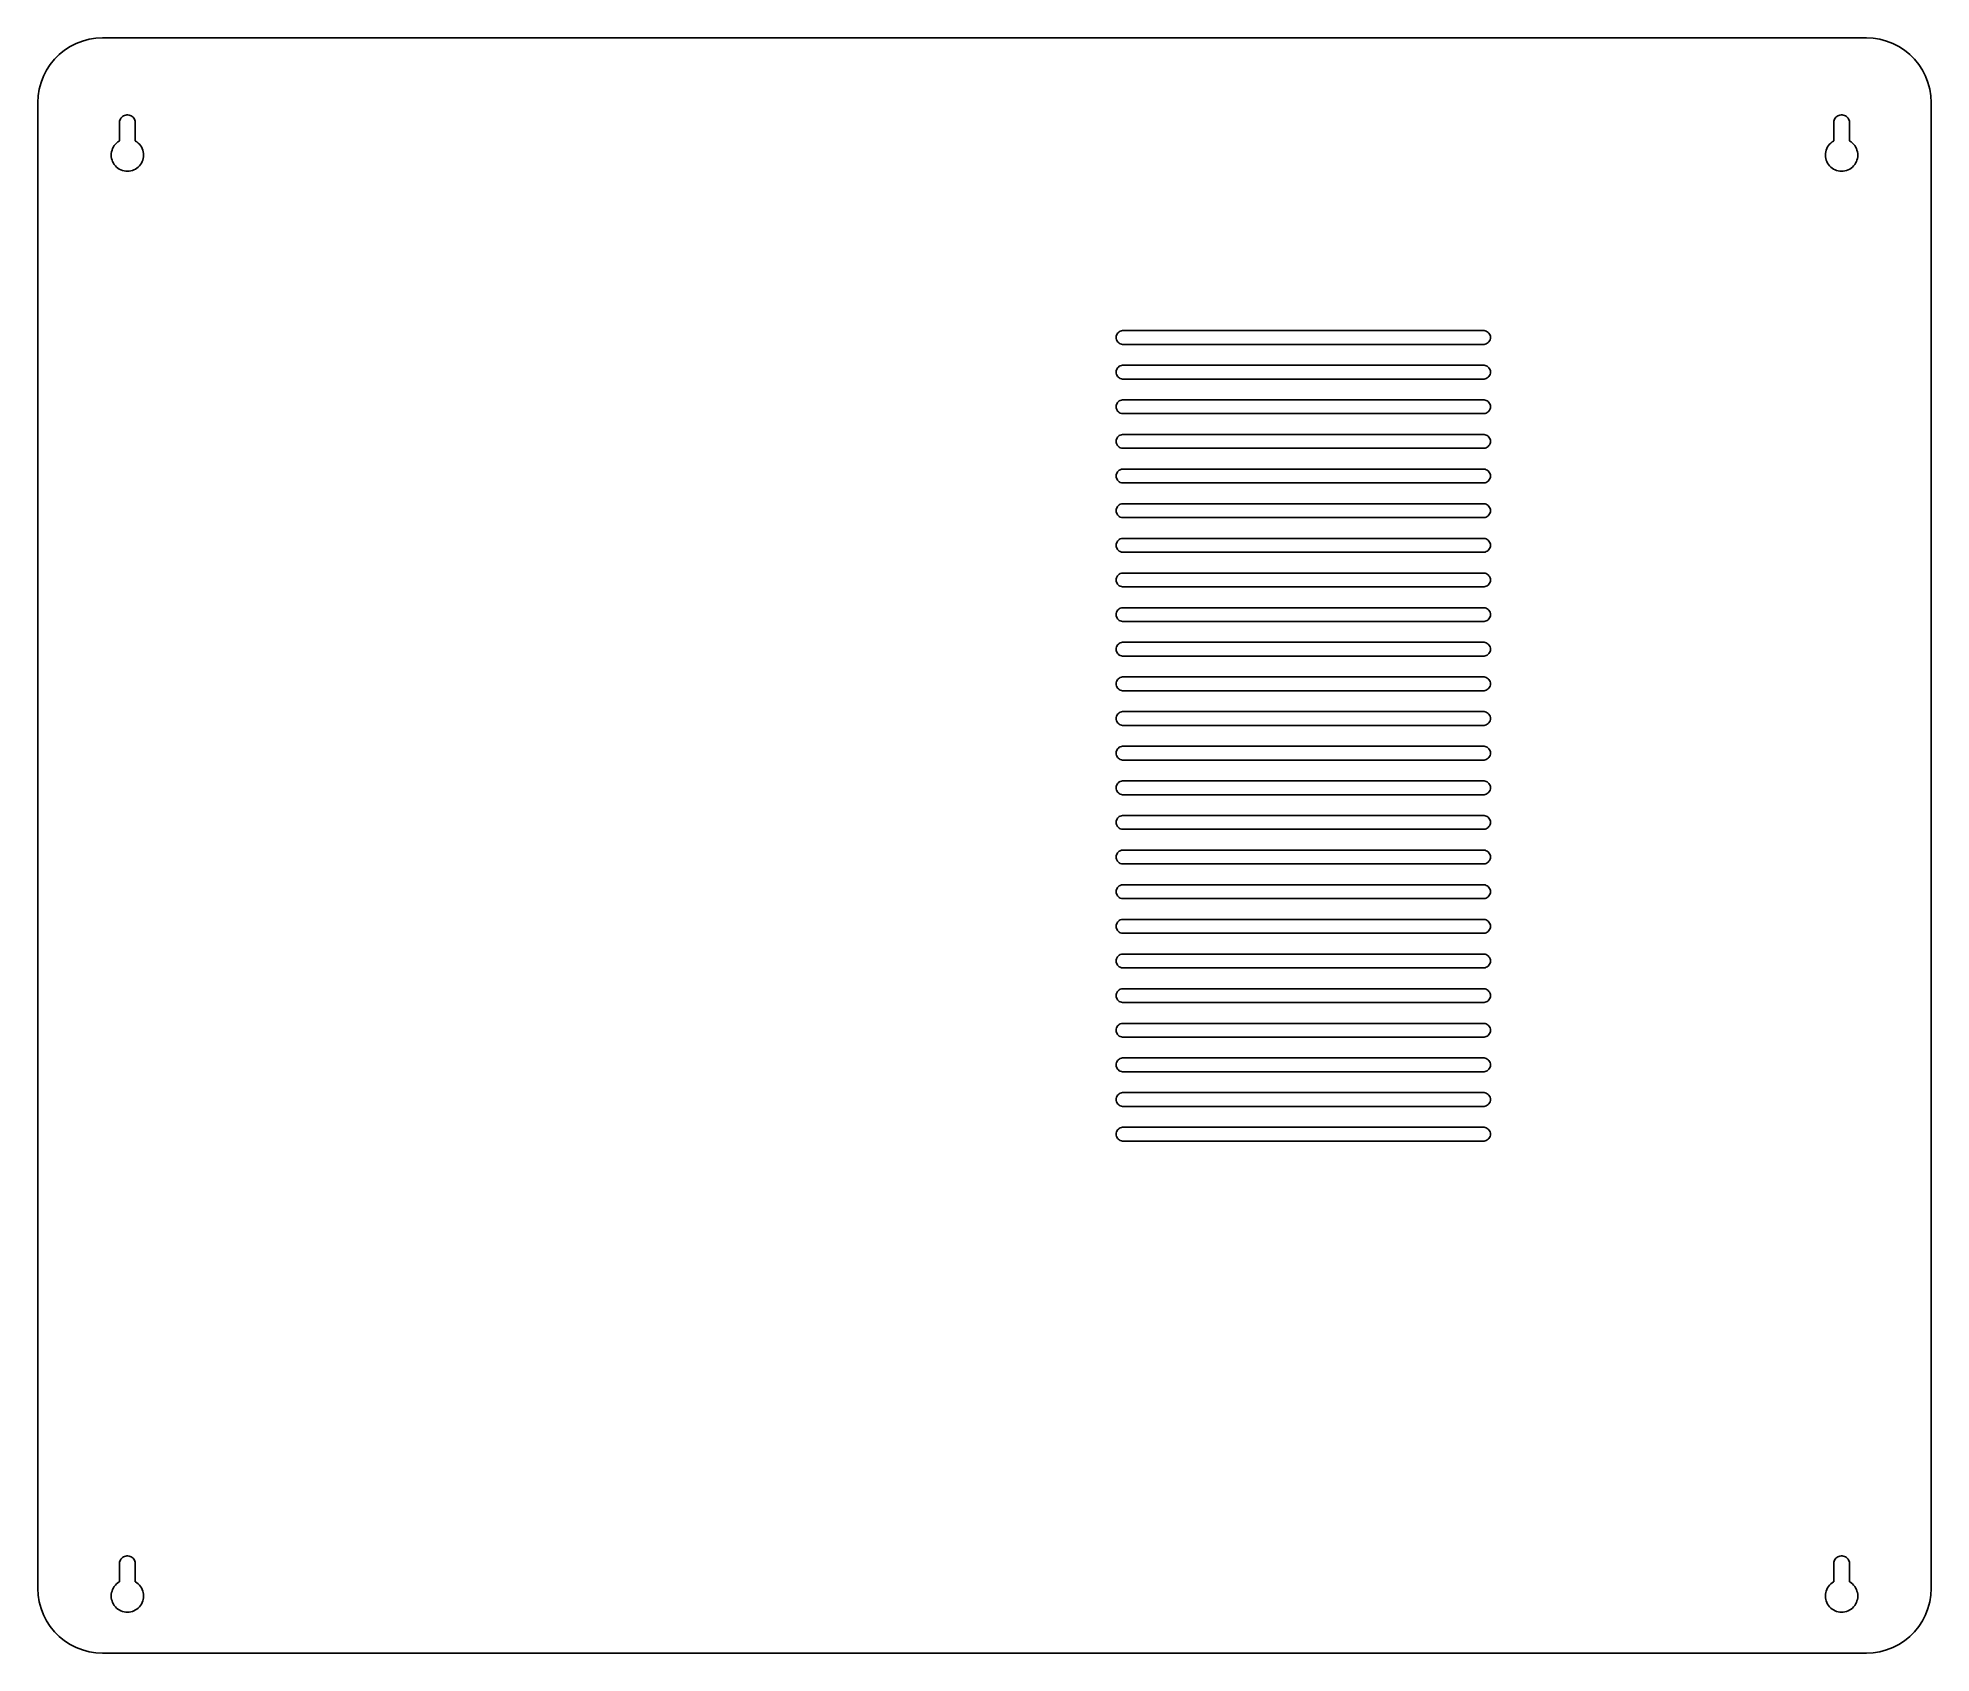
# Model space of a CAD drawing. Header units: metres. Extents: x -205 to 205, y -175 to 175.
import ezdxf

# ---------------------------------------------------------------- set-up
doc = ezdxf.new("R2010")
doc.units = ezdxf.units.M

msp = doc.modelspace()

# ---------------------------------------------------------------- linework, layer by layer
for p, q in [((-199.104, 172.201), (-200.243, 171.279)), ((-197.875, 172.999), (-199.104, 172.201)), ((-196.569, 173.665), (-197.875, 172.999)), ((-195.201, 174.19), (-196.569, 173.665)), ((-193.786, 174.569), (-195.201, 174.19)), ((-192.338, 174.798), (-193.786, 174.569)), ((-190.875, 174.875), (-192.338, 174.798)), ((190.875, 174.875), (-190.875, 174.875)), ((192.338, 174.798), (190.875, 174.875)), ((193.786, 174.569), (192.338, 174.798)), ((195.201, 174.19), (193.786, 174.569)), ((196.569, 173.665), (195.201, 174.19)), ((197.875, 172.999), (196.569, 173.665)), ((199.104, 172.201), (197.875, 172.999)), ((200.243, 171.279), (199.104, 172.201)), ((-202.201, 169.104), (-202.999, 167.875)), ((-201.279, 170.243), (-202.201, 169.104)), ((-200.243, 171.279), (-201.279, 170.243)), ((201.279, 170.243), (200.243, 171.279)), ((202.201, 169.104), (201.279, 170.243)), ((202.999, 167.875), (202.201, 169.104)), ((-204.19, 165.201), (-204.569, 163.786)), ((-203.665, 166.569), (-204.19, 165.201)), ((-202.999, 167.875), (-203.665, 166.569)), ((203.665, 166.569), (202.999, 167.875)), ((204.19, 165.201), (203.665, 166.569)), ((204.569, 163.786), (204.19, 165.201)), ((-204.798, 162.338), (-204.875, 160.875)), ((-204.875, 160.875), (-204.875, -160.875)), ((-204.569, 163.786), (-204.798, 162.338)), ((204.798, 162.338), (204.569, 163.786)), ((204.875, 160.875), (204.798, 162.338)), ((204.875, -160.875), (204.875, 160.875)), ((-187.199, 156.562), (-187.172, 156.809)), ((-187.199, 152.557), (-187.199, 156.562)), ((-187.172, 156.809), (-187.109, 157.049)), ((-187.109, 157.049), (-187.012, 157.277)), ((-187.012, 157.277), (-186.883, 157.489)), ((-186.883, 157.489), (-186.724, 157.68)), ((-186.724, 157.68), (-186.539, 157.846)), ((-186.539, 157.846), (-186.332, 157.982)), ((-186.332, 157.982), (-186.107, 158.088)), ((-186.107, 158.088), (-185.87, 158.159)), ((-185.87, 158.159), (-185.624, 158.195)), ((-185.624, 158.195), (-185.376, 158.195)), ((-185.376, 158.195), (-185.13, 158.159)), ((-185.13, 158.159), (-184.893, 158.088)), ((-184.893, 158.088), (-184.668, 157.982)), ((-184.668, 157.982), (-184.461, 157.846)), ((-184.461, 157.846), (-184.276, 157.68)), ((-184.276, 157.68), (-184.117, 157.489)), ((-184.117, 157.489), (-183.988, 157.277)), ((-183.988, 157.277), (-183.891, 157.049)), ((-183.891, 157.049), (-183.828, 156.809)), ((-183.828, 156.809), (-183.801, 156.562)), ((-183.801, 156.562), (-183.801, 152.557)), ((183.801, 156.562), (183.828, 156.809)), ((183.801, 152.557), (183.801, 156.562)), ((183.828, 156.809), (183.891, 157.049)), ((183.891, 157.049), (183.988, 157.277)), ((183.988, 157.277), (184.117, 157.489)), ((184.117, 157.489), (184.276, 157.68)), ((184.276, 157.68), (184.461, 157.846)), ((184.461, 157.846), (184.668, 157.982)), ((184.668, 157.982), (184.893, 158.088)), ((184.893, 158.088), (185.13, 158.159)), ((185.13, 158.159), (185.376, 158.195)), ((185.376, 158.195), (185.624, 158.195)), ((185.624, 158.195), (185.87, 158.159)), ((185.87, 158.159), (186.107, 158.088)), ((186.107, 158.088), (186.332, 157.982)), ((186.332, 157.982), (186.539, 157.846)), ((186.539, 157.846), (186.724, 157.68)), ((186.724, 157.68), (186.883, 157.489)), ((186.883, 157.489), (187.012, 157.277)), ((187.012, 157.277), (187.109, 157.049)), ((187.109, 157.049), (187.172, 156.809)), ((187.172, 156.809), (187.199, 156.562)), ((187.199, 156.562), (187.199, 152.557)), ((-188.332, 151.557), (-188.101, 151.842)), ((-188.101, 151.842), (-187.842, 152.101)), ((-187.842, 152.101), (-187.557, 152.332)), ((-187.557, 152.332), (-187.25, 152.531)), ((-187.25, 152.531), (-187.199, 152.557)), ((-183.801, 152.557), (-183.75, 152.531)), ((-183.75, 152.531), (-183.443, 152.332)), ((-183.443, 152.332), (-183.158, 152.101)), ((-183.158, 152.101), (-182.899, 151.842)), ((-182.899, 151.842), (-182.668, 151.557)), ((182.668, 151.557), (182.899, 151.842)), ((182.899, 151.842), (183.158, 152.101)), ((183.158, 152.101), (183.443, 152.332)), ((183.443, 152.332), (183.75, 152.531)), ((183.75, 152.531), (183.801, 152.557)), ((187.199, 152.557), (187.25, 152.531)), ((187.25, 152.531), (187.557, 152.332)), ((187.557, 152.332), (187.842, 152.101)), ((187.842, 152.101), (188.101, 151.842)), ((188.101, 151.842), (188.332, 151.557)), ((-189, 149.5), (-188.981, 149.866)), ((-188.981, 149.134), (-189, 149.5)), ((-188.981, 149.866), (-188.924, 150.228)), ((-188.924, 148.772), (-188.981, 149.134)), ((-188.924, 150.228), (-188.829, 150.582)), ((-188.829, 148.418), (-188.924, 148.772)), ((-188.829, 150.582), (-188.697, 150.924)), ((-188.697, 148.076), (-188.829, 148.418)), ((-188.697, 150.924), (-188.531, 151.25)), ((-188.531, 147.75), (-188.697, 148.076)), ((-188.531, 151.25), (-188.332, 151.557)), ((-188.332, 147.443), (-188.531, 147.75)), ((-182.668, 151.557), (-182.469, 151.25)), ((-182.469, 147.75), (-182.668, 147.443)), ((-182.469, 151.25), (-182.303, 150.924)), ((-182.303, 148.076), (-182.469, 147.75)), ((-182.303, 150.924), (-182.171, 150.582)), ((-182.171, 148.418), (-182.303, 148.076)), ((-182.171, 150.582), (-182.076, 150.228)), ((-182.076, 148.772), (-182.171, 148.418)), ((-182.076, 150.228), (-182.019, 149.866)), ((-182.019, 149.134), (-182.076, 148.772)), ((-182.019, 149.866), (-182, 149.5)), ((-182, 149.5), (-182.019, 149.134)), ((182, 149.5), (182.019, 149.866)), ((182.019, 149.134), (182, 149.5)), ((182.019, 149.866), (182.076, 150.228)), ((182.076, 148.772), (182.019, 149.134)), ((182.076, 150.228), (182.171, 150.582)), ((182.171, 148.418), (182.076, 148.772)), ((182.171, 150.582), (182.303, 150.924)), ((182.303, 148.076), (182.171, 148.418)), ((182.303, 150.924), (182.469, 151.25)), ((182.469, 147.75), (182.303, 148.076)), ((182.469, 151.25), (182.668, 151.557)), ((182.668, 147.443), (182.469, 147.75)), ((188.332, 151.557), (188.531, 151.25)), ((188.531, 147.75), (188.332, 147.443)), ((188.531, 151.25), (188.697, 150.924)), ((188.697, 148.076), (188.531, 147.75)), ((188.697, 150.924), (188.829, 150.582)), ((188.829, 148.418), (188.697, 148.076)), ((188.829, 150.582), (188.924, 150.228)), ((188.924, 148.772), (188.829, 148.418)), ((188.924, 150.228), (188.981, 149.866)), ((188.981, 149.134), (188.924, 148.772)), ((188.981, 149.866), (189, 149.5)), ((189, 149.5), (188.981, 149.134)), ((-188.101, 147.158), (-188.332, 147.443)), ((-187.842, 146.899), (-188.101, 147.158)), ((-187.557, 146.668), (-187.842, 146.899)), ((-187.25, 146.469), (-187.557, 146.668)), ((-186.924, 146.303), (-187.25, 146.469)), ((-186.582, 146.171), (-186.924, 146.303)), ((-186.228, 146.076), (-186.582, 146.171)), ((-185.866, 146.019), (-186.228, 146.076)), ((-185.5, 146), (-185.866, 146.019)), ((-185.134, 146.019), (-185.5, 146)), ((-184.772, 146.076), (-185.134, 146.019)), ((-184.418, 146.171), (-184.772, 146.076)), ((-184.076, 146.303), (-184.418, 146.171)), ((-183.75, 146.469), (-184.076, 146.303)), ((-183.443, 146.668), (-183.75, 146.469)), ((-183.158, 146.899), (-183.443, 146.668)), ((-182.899, 147.158), (-183.158, 146.899)), ((-182.668, 147.443), (-182.899, 147.158)), ((182.899, 147.158), (182.668, 147.443)), ((183.158, 146.899), (182.899, 147.158)), ((183.443, 146.668), (183.158, 146.899)), ((183.75, 146.469), (183.443, 146.668)), ((184.076, 146.303), (183.75, 146.469)), ((184.418, 146.171), (184.076, 146.303)), ((184.772, 146.076), (184.418, 146.171)), ((185.134, 146.019), (184.772, 146.076)), ((185.5, 146), (185.134, 146.019)), ((185.866, 146.019), (185.5, 146)), ((186.228, 146.076), (185.866, 146.019)), ((186.582, 146.171), (186.228, 146.076)), ((186.924, 146.303), (186.582, 146.171)), ((187.25, 146.469), (186.924, 146.303)), ((187.557, 146.668), (187.25, 146.469)), ((187.842, 146.899), (187.557, 146.668)), ((188.101, 147.158), (187.842, 146.899)), ((188.332, 147.443), (188.101, 147.158)), ((28.5813, 110.487), (28.6808, 110.714)), ((28.6808, 110.714), (28.8163, 110.921)), ((28.8163, 110.921), (28.9841, 111.104)), ((28.9841, 111.104), (29.1796, 111.256)), ((29.1796, 111.256), (29.3974, 111.374)), ((29.3974, 111.374), (29.6318, 111.454)), ((29.6318, 111.454), (29.8761, 111.495)), ((29.8761, 111.495), (108.124, 111.495)), ((108.124, 111.495), (108.368, 111.454)), ((108.368, 111.454), (108.603, 111.374)), ((108.603, 111.374), (108.82, 111.256)), ((108.82, 111.256), (109.016, 111.104)), ((109.016, 111.104), (109.184, 110.921)), ((109.184, 110.921), (109.319, 110.714)), ((109.319, 110.714), (109.419, 110.487)), ((28.5, 110), (28.5204, 110.247)), ((28.5204, 109.753), (28.5, 110)), ((28.5204, 110.247), (28.5813, 110.487)), ((28.5813, 109.513), (28.5204, 109.753)), ((28.6808, 109.286), (28.5813, 109.513)), ((28.8163, 109.079), (28.6808, 109.286)), ((28.9841, 108.896), (28.8163, 109.079)), ((29.1796, 108.744), (28.9841, 108.896)), ((29.3974, 108.626), (29.1796, 108.744)), ((29.6318, 108.546), (29.3974, 108.626)), ((29.8761, 108.505), (29.6318, 108.546)), ((108.124, 108.505), (29.8761, 108.505)), ((108.368, 108.546), (108.124, 108.505)), ((108.603, 108.626), (108.368, 108.546)), ((108.82, 108.744), (108.603, 108.626)), ((109.016, 108.896), (108.82, 108.744)), ((109.184, 109.079), (109.016, 108.896)), ((109.319, 109.286), (109.184, 109.079)), ((109.419, 109.513), (109.319, 109.286)), ((109.419, 110.487), (109.48, 110.247)), ((109.48, 109.753), (109.419, 109.513)), ((109.48, 110.247), (109.5, 110)), ((109.5, 110), (109.48, 109.753)), ((28.5, 102.5), (28.5204, 102.747)), ((28.5204, 102.253), (28.5, 102.5)), ((28.5204, 102.747), (28.5813, 102.987)), ((28.5813, 102.987), (28.6808, 103.214)), ((28.6808, 103.214), (28.8163, 103.421)), ((28.8163, 103.421), (28.9841, 103.604)), ((28.9841, 103.604), (29.1796, 103.756)), ((29.1796, 103.756), (29.3974, 103.874)), ((29.3974, 103.874), (29.6318, 103.954)), ((29.6318, 103.954), (29.8761, 103.995)), ((29.8761, 103.995), (108.124, 103.995)), ((108.124, 103.995), (108.368, 103.954)), ((108.368, 103.954), (108.603, 103.874)), ((108.603, 103.874), (108.82, 103.756)), ((108.82, 103.756), (109.016, 103.604)), ((109.016, 103.604), (109.184, 103.421)), ((109.184, 103.421), (109.319, 103.214)), ((109.319, 103.214), (109.419, 102.987)), ((109.419, 102.987), (109.48, 102.747)), ((109.48, 102.747), (109.5, 102.5)), ((109.5, 102.5), (109.48, 102.253)), ((28.5813, 102.013), (28.5204, 102.253)), ((28.6808, 101.786), (28.5813, 102.013)), ((28.8163, 101.579), (28.6808, 101.786)), ((28.9841, 101.396), (28.8163, 101.579)), ((29.1796, 101.244), (28.9841, 101.396)), ((29.3974, 101.126), (29.1796, 101.244)), ((29.6318, 101.046), (29.3974, 101.126)), ((29.8761, 101.005), (29.6318, 101.046)), ((108.124, 101.005), (29.8761, 101.005)), ((108.368, 101.046), (108.124, 101.005)), ((108.603, 101.126), (108.368, 101.046)), ((108.82, 101.244), (108.603, 101.126)), ((109.016, 101.396), (108.82, 101.244)), ((109.184, 101.579), (109.016, 101.396)), ((109.319, 101.786), (109.184, 101.579)), ((109.419, 102.013), (109.319, 101.786)), ((109.48, 102.253), (109.419, 102.013)), ((28.5, 95), (28.5204, 95.2469)), ((28.5204, 94.7531), (28.5, 95)), ((28.5204, 95.2469), (28.5813, 95.487)), ((28.5813, 94.513), (28.5204, 94.7531)), ((28.5813, 95.487), (28.6808, 95.7139)), ((28.6808, 94.2861), (28.5813, 94.513)), ((28.6808, 95.7139), (28.8163, 95.9213)), ((28.8163, 94.0787), (28.6808, 94.2861)), ((28.8163, 95.9213), (28.9841, 96.1036)), ((28.9841, 96.1036), (29.1796, 96.2558)), ((29.1796, 96.2558), (29.3974, 96.3737)), ((29.3974, 96.3737), (29.6318, 96.4541)), ((29.6318, 96.4541), (29.8761, 96.4949)), ((29.8761, 96.4949), (108.124, 96.4949)), ((108.124, 96.4949), (108.368, 96.4541)), ((108.368, 96.4541), (108.603, 96.3737)), ((108.603, 96.3737), (108.82, 96.2558)), ((108.82, 96.2558), (109.016, 96.1036)), ((109.016, 96.1036), (109.184, 95.9213)), ((109.184, 95.9213), (109.319, 95.7139)), ((109.319, 94.2861), (109.184, 94.0787)), ((109.319, 95.7139), (109.419, 95.487)), ((109.419, 94.513), (109.319, 94.2861)), ((109.419, 95.487), (109.48, 95.2469)), ((109.48, 94.7531), (109.419, 94.513)), ((109.48, 95.2469), (109.5, 95)), ((109.5, 95), (109.48, 94.7531)), ((28.9841, 93.8964), (28.8163, 94.0787)), ((29.1796, 93.7442), (28.9841, 93.8964)), ((29.3974, 93.6263), (29.1796, 93.7442)), ((29.6318, 93.5459), (29.3974, 93.6263)), ((29.8761, 93.5051), (29.6318, 93.5459)), ((108.124, 93.5051), (29.8761, 93.5051)), ((108.368, 93.5459), (108.124, 93.5051)), ((108.603, 93.6263), (108.368, 93.5459)), ((108.82, 93.7442), (108.603, 93.6263)), ((109.016, 93.8964), (108.82, 93.7442)), ((109.184, 94.0787), (109.016, 93.8964)), ((28.5, 87.5), (28.5204, 87.7469)), ((28.5204, 87.2531), (28.5, 87.5)), ((28.5204, 87.7469), (28.5813, 87.987)), ((28.5813, 87.013), (28.5204, 87.2531)), ((28.5813, 87.987), (28.6808, 88.2139)), ((28.6808, 86.7861), (28.5813, 87.013)), ((28.6808, 88.2139), (28.8163, 88.4213)), ((28.8163, 86.5787), (28.6808, 86.7861)), ((28.8163, 88.4213), (28.9841, 88.6036)), ((28.9841, 86.3964), (28.8163, 86.5787)), ((28.9841, 88.6036), (29.1796, 88.7558)), ((29.1796, 86.2442), (28.9841, 86.3964)), ((29.1796, 88.7558), (29.3974, 88.8737)), ((29.3974, 86.1263), (29.1796, 86.2442)), ((29.3974, 88.8737), (29.6318, 88.9541)), ((29.6318, 86.0459), (29.3974, 86.1263)), ((29.6318, 88.9541), (29.8761, 88.9949)), ((29.8761, 88.9949), (108.124, 88.9949)), ((108.124, 88.9949), (108.368, 88.9541)), ((108.368, 88.9541), (108.603, 88.8737)), ((108.603, 86.1263), (108.368, 86.0459)), ((108.603, 88.8737), (108.82, 88.7558)), ((108.82, 86.2442), (108.603, 86.1263)), ((108.82, 88.7558), (109.016, 88.6036)), ((109.016, 86.3964), (108.82, 86.2442)), ((109.016, 88.6036), (109.184, 88.4213)), ((109.184, 86.5787), (109.016, 86.3964)), ((109.184, 88.4213), (109.319, 88.2139)), ((109.319, 86.7861), (109.184, 86.5787)), ((109.319, 88.2139), (109.419, 87.987)), ((109.419, 87.013), (109.319, 86.7861)), ((109.419, 87.987), (109.48, 87.7469)), ((109.48, 87.2531), (109.419, 87.013)), ((109.48, 87.7469), (109.5, 87.5)), ((109.5, 87.5), (109.48, 87.2531)), ((29.8761, 86.0051), (29.6318, 86.0459)), ((108.124, 86.0051), (29.8761, 86.0051)), ((108.368, 86.0459), (108.124, 86.0051)), ((28.5, 80), (28.5204, 80.2469)), ((28.5204, 79.7531), (28.5, 80)), ((28.5204, 80.2469), (28.5813, 80.487)), ((28.5813, 79.513), (28.5204, 79.7531)), ((28.5813, 80.487), (28.6808, 80.7139)), ((28.6808, 79.2861), (28.5813, 79.513)), ((28.6808, 80.7139), (28.8163, 80.9213)), ((28.8163, 79.0787), (28.6808, 79.2861)), ((28.8163, 80.9213), (28.9841, 81.1036)), ((28.9841, 78.8964), (28.8163, 79.0787)), ((28.9841, 81.1036), (29.1796, 81.2558)), ((29.1796, 78.7442), (28.9841, 78.8964)), ((29.1796, 81.2558), (29.3974, 81.3737)), ((29.3974, 78.6263), (29.1796, 78.7442)), ((29.3974, 81.3737), (29.6318, 81.4541)), ((29.6318, 78.5459), (29.3974, 78.6263)), ((29.6318, 81.4541), (29.8761, 81.4949)), ((29.8761, 78.5051), (29.6318, 78.5459)), ((29.8761, 81.4949), (108.124, 81.4949)), ((108.124, 78.5051), (29.8761, 78.5051)), ((108.124, 81.4949), (108.368, 81.4541)), ((108.368, 78.5459), (108.124, 78.5051)), ((108.368, 81.4541), (108.603, 81.3737)), ((108.603, 78.6263), (108.368, 78.5459)), ((108.603, 81.3737), (108.82, 81.2558)), ((108.82, 78.7442), (108.603, 78.6263)), ((108.82, 81.2558), (109.016, 81.1036)), ((109.016, 78.8964), (108.82, 78.7442)), ((109.016, 81.1036), (109.184, 80.9213)), ((109.184, 79.0787), (109.016, 78.8964)), ((109.184, 80.9213), (109.319, 80.7139)), ((109.319, 79.2861), (109.184, 79.0787)), ((109.319, 80.7139), (109.419, 80.487)), ((109.419, 79.513), (109.319, 79.2861)), ((109.419, 80.487), (109.48, 80.2469)), ((109.48, 79.7531), (109.419, 79.513)), ((109.48, 80.2469), (109.5, 80)), ((109.5, 80), (109.48, 79.7531)), ((28.9841, 73.6036), (29.1796, 73.7558)), ((29.1796, 73.7558), (29.3974, 73.8737)), ((29.3974, 73.8737), (29.6318, 73.9541)), ((29.6318, 73.9541), (29.8761, 73.9949)), ((29.8761, 73.9949), (108.124, 73.9949)), ((108.124, 73.9949), (108.368, 73.9541)), ((108.368, 73.9541), (108.603, 73.8737)), ((108.603, 73.8737), (108.82, 73.7558)), ((108.82, 73.7558), (109.016, 73.6036)), ((28.5, 72.5), (28.5204, 72.7469)), ((28.5204, 72.2531), (28.5, 72.5)), ((28.5204, 72.7469), (28.5813, 72.987)), ((28.5813, 72.013), (28.5204, 72.2531)), ((28.5813, 72.987), (28.6808, 73.2139)), ((28.6808, 71.7861), (28.5813, 72.013)), ((28.6808, 73.2139), (28.8163, 73.4213)), ((28.8163, 71.5787), (28.6808, 71.7861)), ((28.8163, 73.4213), (28.9841, 73.6036)), ((28.9841, 71.3964), (28.8163, 71.5787)), ((29.1796, 71.2442), (28.9841, 71.3964)), ((29.3974, 71.1263), (29.1796, 71.2442)), ((29.6318, 71.0459), (29.3974, 71.1263)), ((29.8761, 71.0051), (29.6318, 71.0459)), ((108.124, 71.0051), (29.8761, 71.0051)), ((108.368, 71.0459), (108.124, 71.0051)), ((108.603, 71.1263), (108.368, 71.0459)), ((108.82, 71.2442), (108.603, 71.1263)), ((109.016, 71.3964), (108.82, 71.2442)), ((109.016, 73.6036), (109.184, 73.4213)), ((109.184, 71.5787), (109.016, 71.3964)), ((109.184, 73.4213), (109.319, 73.2139)), ((109.319, 71.7861), (109.184, 71.5787)), ((109.319, 73.2139), (109.419, 72.987)), ((109.419, 72.013), (109.319, 71.7861)), ((109.419, 72.987), (109.48, 72.7469)), ((109.48, 72.2531), (109.419, 72.013)), ((109.48, 72.7469), (109.5, 72.5)), ((109.5, 72.5), (109.48, 72.2531)), ((28.5813, 65.487), (28.6808, 65.7139)), ((28.6808, 65.7139), (28.8163, 65.9213)), ((28.8163, 65.9213), (28.9841, 66.1036)), ((28.9841, 66.1036), (29.1796, 66.2558)), ((29.1796, 66.2558), (29.3974, 66.3737)), ((29.3974, 66.3737), (29.6318, 66.4541)), ((29.6318, 66.4541), (29.8761, 66.4949)), ((29.8761, 66.4949), (108.124, 66.4949)), ((108.124, 66.4949), (108.368, 66.4541)), ((108.368, 66.4541), (108.603, 66.3737)), ((108.603, 66.3737), (108.82, 66.2558)), ((108.82, 66.2558), (109.016, 66.1036)), ((109.016, 66.1036), (109.184, 65.9213)), ((109.184, 65.9213), (109.319, 65.7139)), ((109.319, 65.7139), (109.419, 65.487)), ((28.5, 65), (28.5204, 65.2469)), ((28.5204, 64.7531), (28.5, 65)), ((28.5204, 65.2469), (28.5813, 65.487)), ((28.5813, 64.513), (28.5204, 64.7531)), ((28.6808, 64.2861), (28.5813, 64.513)), ((28.8163, 64.0787), (28.6808, 64.2861)), ((28.9841, 63.8964), (28.8163, 64.0787)), ((29.1796, 63.7442), (28.9841, 63.8964)), ((29.3974, 63.6263), (29.1796, 63.7442)), ((29.6318, 63.5459), (29.3974, 63.6263)), ((29.8761, 63.5051), (29.6318, 63.5459)), ((108.124, 63.5051), (29.8761, 63.5051)), ((108.368, 63.5459), (108.124, 63.5051)), ((108.603, 63.6263), (108.368, 63.5459)), ((108.82, 63.7442), (108.603, 63.6263)), ((109.016, 63.8964), (108.82, 63.7442)), ((109.184, 64.0787), (109.016, 63.8964)), ((109.319, 64.2861), (109.184, 64.0787)), ((109.419, 64.513), (109.319, 64.2861)), ((109.419, 65.487), (109.48, 65.2469)), ((109.48, 64.7531), (109.419, 64.513)), ((109.48, 65.2469), (109.5, 65)), ((109.5, 65), (109.48, 64.7531)), ((28.5, 57.5), (28.5204, 57.7469)), ((28.5204, 57.2531), (28.5, 57.5)), ((28.5204, 57.7469), (28.5813, 57.987)), ((28.5813, 57.987), (28.6808, 58.2139)), ((28.6808, 58.2139), (28.8163, 58.4213)), ((28.8163, 58.4213), (28.9841, 58.6036)), ((28.9841, 58.6036), (29.1796, 58.7558)), ((29.1796, 58.7558), (29.3974, 58.8737)), ((29.3974, 58.8737), (29.6318, 58.9541)), ((29.6318, 58.9541), (29.8761, 58.9949)), ((29.8761, 58.9949), (108.124, 58.9949)), ((108.124, 58.9949), (108.368, 58.9541)), ((108.368, 58.9541), (108.603, 58.8737)), ((108.603, 58.8737), (108.82, 58.7558)), ((108.82, 58.7558), (109.016, 58.6036)), ((109.016, 58.6036), (109.184, 58.4213)), ((109.184, 58.4213), (109.319, 58.2139)), ((109.319, 58.2139), (109.419, 57.987)), ((109.419, 57.987), (109.48, 57.7469)), ((109.48, 57.7469), (109.5, 57.5)), ((109.5, 57.5), (109.48, 57.2531)), ((28.5813, 57.0129), (28.5204, 57.2531)), ((28.6808, 56.7861), (28.5813, 57.0129)), ((28.8163, 56.5787), (28.6808, 56.7861)), ((28.9841, 56.3964), (28.8163, 56.5787)), ((29.1796, 56.2442), (28.9841, 56.3964)), ((29.3974, 56.1263), (29.1796, 56.2442)), ((29.6318, 56.0459), (29.3974, 56.1263)), ((29.8761, 56.0051), (29.6318, 56.0459)), ((108.124, 56.0051), (29.8761, 56.0051)), ((108.368, 56.0459), (108.124, 56.0051)), ((108.603, 56.1263), (108.368, 56.0459)), ((108.82, 56.2442), (108.603, 56.1263)), ((109.016, 56.3964), (108.82, 56.2442)), ((109.184, 56.5787), (109.016, 56.3964)), ((109.319, 56.7861), (109.184, 56.5787)), ((109.419, 57.0129), (109.319, 56.7861)), ((109.48, 57.2531), (109.419, 57.0129)), ((28.5, 50), (28.5204, 50.2469)), ((28.5204, 49.7531), (28.5, 50)), ((28.5204, 50.2469), (28.5813, 50.487)), ((28.5813, 49.5129), (28.5204, 49.7531)), ((28.5813, 50.487), (28.6808, 50.7139)), ((28.6808, 49.2861), (28.5813, 49.5129)), ((28.6808, 50.7139), (28.8163, 50.9213)), ((28.8163, 49.0787), (28.6808, 49.2861)), ((28.8163, 50.9213), (28.9841, 51.1036)), ((28.9841, 51.1036), (29.1796, 51.2558)), ((29.1796, 51.2558), (29.3974, 51.3737)), ((29.3974, 51.3737), (29.6318, 51.4541)), ((29.6318, 51.4541), (29.8761, 51.4949)), ((29.8761, 51.4949), (108.124, 51.4949)), ((108.124, 51.4949), (108.368, 51.4541)), ((108.368, 51.4541), (108.603, 51.3737)), ((108.603, 51.3737), (108.82, 51.2558)), ((108.82, 51.2558), (109.016, 51.1036)), ((109.016, 51.1036), (109.184, 50.9213)), ((109.184, 50.9213), (109.319, 50.7139)), ((109.319, 49.2861), (109.184, 49.0787)), ((109.319, 50.7139), (109.419, 50.487)), ((109.419, 49.5129), (109.319, 49.2861)), ((109.419, 50.487), (109.48, 50.2469)), ((109.48, 49.7531), (109.419, 49.5129)), ((109.48, 50.2469), (109.5, 50)), ((109.5, 50), (109.48, 49.7531)), ((28.9841, 48.8964), (28.8163, 49.0787)), ((29.1796, 48.7442), (28.9841, 48.8964)), ((29.3974, 48.6263), (29.1796, 48.7442)), ((29.6318, 48.5459), (29.3974, 48.6263)), ((29.8761, 48.5051), (29.6318, 48.5459)), ((108.124, 48.5051), (29.8761, 48.5051)), ((108.368, 48.5459), (108.124, 48.5051)), ((108.603, 48.6263), (108.368, 48.5459)), ((108.82, 48.7442), (108.603, 48.6263)), ((109.016, 48.8964), (108.82, 48.7442)), ((109.184, 49.0787), (109.016, 48.8964)), ((28.5, 42.5), (28.5204, 42.7469)), ((28.5204, 42.2531), (28.5, 42.5)), ((28.5204, 42.7469), (28.5813, 42.987)), ((28.5813, 42.0129), (28.5204, 42.2531)), ((28.5813, 42.987), (28.6808, 43.2139)), ((28.6808, 41.7861), (28.5813, 42.0129)), ((28.6808, 43.2139), (28.8163, 43.4213)), ((28.8163, 41.5787), (28.6808, 41.7861)), ((28.8163, 43.4213), (28.9841, 43.6036)), ((28.9841, 41.3964), (28.8163, 41.5787)), ((28.9841, 43.6036), (29.1796, 43.7558)), ((29.1796, 41.2442), (28.9841, 41.3964)), ((29.1796, 43.7558), (29.3974, 43.8737)), ((29.3974, 41.1263), (29.1796, 41.2442)), ((29.3974, 43.8737), (29.6318, 43.9541)), ((29.6318, 41.0459), (29.3974, 41.1263)), ((29.6318, 43.9541), (29.8761, 43.9949)), ((29.8761, 41.0051), (29.6318, 41.0459)), ((29.8761, 43.9949), (108.124, 43.9949)), ((108.124, 41.0051), (29.8761, 41.0051)), ((108.124, 43.9949), (108.368, 43.9541)), ((108.368, 41.0459), (108.124, 41.0051)), ((108.368, 43.9541), (108.603, 43.8737)), ((108.603, 41.1263), (108.368, 41.0459)), ((108.603, 43.8737), (108.82, 43.7558)), ((108.82, 41.2442), (108.603, 41.1263)), ((108.82, 43.7558), (109.016, 43.6036)), ((109.016, 41.3964), (108.82, 41.2442)), ((109.016, 43.6036), (109.184, 43.4213)), ((109.184, 41.5787), (109.016, 41.3964)), ((109.184, 43.4213), (109.319, 43.2139)), ((109.319, 41.7861), (109.184, 41.5787)), ((109.319, 43.2139), (109.419, 42.987)), ((109.419, 42.0129), (109.319, 41.7861)), ((109.419, 42.987), (109.48, 42.7469)), ((109.48, 42.2531), (109.419, 42.0129)), ((109.48, 42.7469), (109.5, 42.5)), ((109.5, 42.5), (109.48, 42.2531)), ((28.5, 35), (28.5204, 35.2469)), ((28.5204, 34.7531), (28.5, 35)), ((28.5204, 35.2469), (28.5813, 35.487)), ((28.5813, 34.5129), (28.5204, 34.7531)), ((28.5813, 35.487), (28.6808, 35.7139)), ((28.6808, 34.2861), (28.5813, 34.5129)), ((28.6808, 35.7139), (28.8163, 35.9213)), ((28.8163, 34.0787), (28.6808, 34.2861)), ((28.8163, 35.9213), (28.9841, 36.1036)), ((28.9841, 33.8964), (28.8163, 34.0787)), ((28.9841, 36.1036), (29.1796, 36.2558)), ((29.1796, 33.7442), (28.9841, 33.8964)), ((29.1796, 36.2558), (29.3974, 36.3737)), ((29.3974, 33.6263), (29.1796, 33.7442)), ((29.3974, 36.3737), (29.6318, 36.4541)), ((29.6318, 33.5459), (29.3974, 33.6263)), ((29.6318, 36.4541), (29.8761, 36.4949)), ((29.8761, 33.5051), (29.6318, 33.5459)), ((29.8761, 36.4949), (108.124, 36.4949)), ((108.124, 33.5051), (29.8761, 33.5051)), ((108.124, 36.4949), (108.368, 36.4541)), ((108.368, 33.5459), (108.124, 33.5051)), ((108.368, 36.4541), (108.603, 36.3737)), ((108.603, 33.6263), (108.368, 33.5459)), ((108.603, 36.3737), (108.82, 36.2558)), ((108.82, 33.7442), (108.603, 33.6263)), ((108.82, 36.2558), (109.016, 36.1036)), ((109.016, 33.8964), (108.82, 33.7442)), ((109.016, 36.1036), (109.184, 35.9213)), ((109.184, 34.0787), (109.016, 33.8964)), ((109.184, 35.9213), (109.319, 35.7139)), ((109.319, 34.2861), (109.184, 34.0787)), ((109.319, 35.7139), (109.419, 35.487)), ((109.419, 34.5129), (109.319, 34.2861)), ((109.419, 35.487), (109.48, 35.2469)), ((109.48, 34.7531), (109.419, 34.5129)), ((109.48, 35.2469), (109.5, 35)), ((109.5, 35), (109.48, 34.7531)), ((28.9841, 28.6036), (29.1796, 28.7557)), ((29.1796, 28.7557), (29.3974, 28.8737)), ((29.3974, 28.8737), (29.6318, 28.9541)), ((29.6318, 28.9541), (29.8761, 28.9949)), ((29.8761, 28.9949), (108.124, 28.9949)), ((108.124, 28.9949), (108.368, 28.9541)), ((108.368, 28.9541), (108.603, 28.8737)), ((108.603, 28.8737), (108.82, 28.7557)), ((108.82, 28.7557), (109.016, 28.6036)), ((28.5, 27.5), (28.5204, 27.7469)), ((28.5204, 27.2531), (28.5, 27.5)), ((28.5204, 27.7469), (28.5813, 27.987)), ((28.5813, 27.0129), (28.5204, 27.2531)), ((28.5813, 27.987), (28.6808, 28.2139)), ((28.6808, 26.7861), (28.5813, 27.0129)), ((28.6808, 28.2139), (28.8163, 28.4213)), ((28.8163, 26.5787), (28.6808, 26.7861)), ((28.8163, 28.4213), (28.9841, 28.6036)), ((28.9841, 26.3964), (28.8163, 26.5787)), ((29.1796, 26.2442), (28.9841, 26.3964)), ((29.3974, 26.1263), (29.1796, 26.2442)), ((29.6318, 26.0459), (29.3974, 26.1263)), ((29.8761, 26.0051), (29.6318, 26.0459)), ((108.124, 26.0051), (29.8761, 26.0051)), ((108.368, 26.0459), (108.124, 26.0051)), ((108.603, 26.1263), (108.368, 26.0459)), ((108.82, 26.2442), (108.603, 26.1263)), ((109.016, 26.3964), (108.82, 26.2442)), ((109.016, 28.6036), (109.184, 28.4213)), ((109.184, 26.5787), (109.016, 26.3964)), ((109.184, 28.4213), (109.319, 28.2139)), ((109.319, 26.7861), (109.184, 26.5787)), ((109.319, 28.2139), (109.419, 27.987)), ((109.419, 27.0129), (109.319, 26.7861)), ((109.419, 27.987), (109.48, 27.7469)), ((109.48, 27.2531), (109.419, 27.0129)), ((109.48, 27.7469), (109.5, 27.5)), ((109.5, 27.5), (109.48, 27.2531)), ((28.5813, 20.487), (28.6808, 20.7139)), ((28.6808, 20.7139), (28.8163, 20.9213)), ((28.8163, 20.9213), (28.9841, 21.1036)), ((28.9841, 21.1036), (29.1796, 21.2557)), ((29.1796, 21.2557), (29.3974, 21.3737)), ((29.3974, 21.3737), (29.6318, 21.4541)), ((29.6318, 21.4541), (29.8761, 21.4949)), ((29.8761, 21.4949), (108.124, 21.4949)), ((108.124, 21.4949), (108.368, 21.4541)), ((108.368, 21.4541), (108.603, 21.3737)), ((108.603, 21.3737), (108.82, 21.2557)), ((108.82, 21.2557), (109.016, 21.1036)), ((109.016, 21.1036), (109.184, 20.9213)), ((109.184, 20.9213), (109.319, 20.7139)), ((109.319, 20.7139), (109.419, 20.487)), ((28.5, 20), (28.5204, 20.2469)), ((28.5204, 19.7531), (28.5, 20)), ((28.5204, 20.2469), (28.5813, 20.487)), ((28.5813, 19.5129), (28.5204, 19.7531)), ((28.6808, 19.2861), (28.5813, 19.5129)), ((28.8163, 19.0787), (28.6808, 19.2861)), ((28.9841, 18.8964), (28.8163, 19.0787)), ((29.1796, 18.7442), (28.9841, 18.8964)), ((29.3974, 18.6263), (29.1796, 18.7442)), ((29.6318, 18.5459), (29.3974, 18.6263)), ((29.8761, 18.5051), (29.6318, 18.5459)), ((108.124, 18.5051), (29.8761, 18.5051)), ((108.368, 18.5459), (108.124, 18.5051)), ((108.603, 18.6263), (108.368, 18.5459)), ((108.82, 18.7442), (108.603, 18.6263)), ((109.016, 18.8964), (108.82, 18.7442)), ((109.184, 19.0787), (109.016, 18.8964)), ((109.319, 19.2861), (109.184, 19.0787)), ((109.419, 19.5129), (109.319, 19.2861)), ((109.419, 20.487), (109.48, 20.2469)), ((109.48, 19.7531), (109.419, 19.5129)), ((109.48, 20.2469), (109.5, 20)), ((109.5, 20), (109.48, 19.7531)), ((28.5, 12.5), (28.5204, 12.7469)), ((28.5204, 12.2531), (28.5, 12.5)), ((28.5204, 12.7469), (28.5813, 12.987)), ((28.5813, 12.987), (28.6808, 13.2139)), ((28.6808, 13.2139), (28.8163, 13.4213)), ((28.8163, 13.4213), (28.9841, 13.6036)), ((28.9841, 13.6036), (29.1796, 13.7557)), ((29.1796, 13.7557), (29.3974, 13.8737)), ((29.3974, 13.8737), (29.6318, 13.9541)), ((29.6318, 13.9541), (29.8761, 13.9949)), ((29.8761, 13.9949), (108.124, 13.9949)), ((108.124, 13.9949), (108.368, 13.9541)), ((108.368, 13.9541), (108.603, 13.8737)), ((108.603, 13.8737), (108.82, 13.7557)), ((108.82, 13.7557), (109.016, 13.6036)), ((109.016, 13.6036), (109.184, 13.4213)), ((109.184, 13.4213), (109.319, 13.2139)), ((109.319, 13.2139), (109.419, 12.987)), ((109.419, 12.987), (109.48, 12.7469)), ((109.48, 12.7469), (109.5, 12.5)), ((109.5, 12.5), (109.48, 12.2531)), ((28.5813, 12.0129), (28.5204, 12.2531)), ((28.6808, 11.7861), (28.5813, 12.0129)), ((28.8163, 11.5787), (28.6808, 11.7861)), ((28.9841, 11.3964), (28.8163, 11.5787)), ((29.1796, 11.2442), (28.9841, 11.3964)), ((29.3974, 11.1263), (29.1796, 11.2442)), ((29.6318, 11.0459), (29.3974, 11.1263)), ((29.8761, 11.0051), (29.6318, 11.0459)), ((108.124, 11.0051), (29.8761, 11.0051)), ((108.368, 11.0459), (108.124, 11.0051)), ((108.603, 11.1263), (108.368, 11.0459)), ((108.82, 11.2442), (108.603, 11.1263)), ((109.016, 11.3964), (108.82, 11.2442)), ((109.184, 11.5787), (109.016, 11.3964)), ((109.319, 11.7861), (109.184, 11.5787)), ((109.419, 12.0129), (109.319, 11.7861)), ((109.48, 12.2531), (109.419, 12.0129)), ((28.5, 5), (28.5204, 5.24689)), ((28.5204, 4.7531), (28.5, 5)), ((28.5204, 5.24689), (28.5813, 5.48705)), ((28.5813, 4.51294), (28.5204, 4.7531)), ((28.5813, 5.48705), (28.6808, 5.71391)), ((28.6808, 4.28607), (28.5813, 4.51294)), ((28.6808, 5.71391), (28.8163, 5.92131)), ((28.8163, 4.07867), (28.6808, 4.28607)), ((28.8163, 5.92131), (28.9841, 6.10358)), ((28.9841, 6.10358), (29.1796, 6.25574)), ((29.1796, 6.25574), (29.3974, 6.37366)), ((29.3974, 6.37366), (29.6318, 6.45409)), ((29.6318, 6.45409), (29.8761, 6.49487)), ((29.8761, 6.49487), (108.124, 6.49487)), ((108.124, 6.49487), (108.368, 6.45409)), ((108.368, 6.45409), (108.603, 6.37366)), ((108.603, 6.37366), (108.82, 6.25574)), ((108.82, 6.25574), (109.016, 6.10358)), ((109.016, 6.10358), (109.184, 5.92131)), ((109.184, 5.92131), (109.319, 5.71391)), ((109.319, 4.28607), (109.184, 4.07867)), ((109.319, 5.71391), (109.419, 5.48705)), ((109.419, 4.51294), (109.319, 4.28607)), ((109.419, 5.48705), (109.48, 5.24689)), ((109.48, 4.7531), (109.419, 4.51294)), ((109.48, 5.24689), (109.5, 5)), ((109.5, 5), (109.48, 4.7531)), ((28.9841, 3.89641), (28.8163, 4.07867)), ((29.1796, 3.74425), (28.9841, 3.89641)), ((29.3974, 3.62633), (29.1796, 3.74425)), ((29.6318, 3.5459), (29.3974, 3.62633)), ((29.8761, 3.50511), (29.6318, 3.5459)), ((108.124, 3.50511), (29.8761, 3.50511)), ((108.368, 3.5459), (108.124, 3.50511)), ((108.603, 3.62633), (108.368, 3.5459)), ((108.82, 3.74425), (108.603, 3.62633)), ((109.016, 3.89641), (108.82, 3.74425)), ((109.184, 4.07867), (109.016, 3.89641)), ((28.5, -2.5), (28.5204, -2.2531)), ((28.5204, -2.74689), (28.5, -2.5)), ((28.5204, -2.2531), (28.5813, -2.01294)), ((28.5813, -2.98705), (28.5204, -2.74689)), ((28.5813, -2.01294), (28.6808, -1.78607)), ((28.6808, -3.21391), (28.5813, -2.98705)), ((28.6808, -1.78607), (28.8163, -1.57867)), ((28.8163, -3.42131), (28.6808, -3.21391)), ((28.8163, -1.57867), (28.9841, -1.39641)), ((28.9841, -3.60358), (28.8163, -3.42131)), ((28.9841, -1.39641), (29.1796, -1.24425)), ((29.1796, -3.75574), (28.9841, -3.60358)), ((29.1796, -1.24425), (29.3974, -1.12633)), ((29.3974, -3.87366), (29.1796, -3.75574)), ((29.3974, -1.12633), (29.6318, -1.0459)), ((29.6318, -3.95409), (29.3974, -3.87366)), ((29.6318, -1.0459), (29.8761, -1.00511)), ((29.8761, -3.99487), (29.6318, -3.95409)), ((29.8761, -1.00511), (108.124, -1.00511)), ((108.124, -3.99487), (29.8761, -3.99487)), ((108.124, -1.00511), (108.368, -1.0459)), ((108.368, -3.95409), (108.124, -3.99487)), ((108.368, -1.0459), (108.603, -1.12633)), ((108.603, -3.87366), (108.368, -3.95409)), ((108.603, -1.12633), (108.82, -1.24425)), ((108.82, -3.75574), (108.603, -3.87366)), ((108.82, -1.24425), (109.016, -1.39641)), ((109.016, -3.60358), (108.82, -3.75574)), ((109.016, -1.39641), (109.184, -1.57867)), ((109.184, -3.42131), (109.016, -3.60358)), ((109.184, -1.57867), (109.319, -1.78607)), ((109.319, -3.21391), (109.184, -3.42131)), ((109.319, -1.78607), (109.419, -2.01294)), ((109.419, -2.98705), (109.319, -3.21391)), ((109.419, -2.01294), (109.48, -2.2531)), ((109.48, -2.74689), (109.419, -2.98705)), ((109.48, -2.2531), (109.5, -2.5)), ((109.5, -2.5), (109.48, -2.74689)), ((28.5, -10), (28.5204, -9.7531)), ((28.5204, -10.2469), (28.5, -10)), ((28.5204, -9.7531), (28.5813, -9.51294)), ((28.5813, -10.487), (28.5204, -10.2469)), ((28.5813, -9.51294), (28.6808, -9.28607)), ((28.6808, -10.7139), (28.5813, -10.487)), ((28.6808, -9.28607), (28.8163, -9.07867)), ((28.8163, -10.9213), (28.6808, -10.7139)), ((28.8163, -9.07867), (28.9841, -8.89641)), ((28.9841, -11.1036), (28.8163, -10.9213)), ((28.9841, -8.89641), (29.1796, -8.74425)), ((29.1796, -11.2557), (28.9841, -11.1036)), ((29.1796, -8.74425), (29.3974, -8.62633)), ((29.3974, -11.3737), (29.1796, -11.2557)), ((29.3974, -8.62633), (29.6318, -8.5459)), ((29.6318, -11.4541), (29.3974, -11.3737)), ((29.6318, -8.5459), (29.8761, -8.50511)), ((29.8761, -11.4949), (29.6318, -11.4541)), ((29.8761, -8.50511), (108.124, -8.50511)), ((108.124, -11.4949), (29.8761, -11.4949)), ((108.124, -8.50511), (108.368, -8.5459)), ((108.368, -11.4541), (108.124, -11.4949)), ((108.368, -8.5459), (108.603, -8.62633)), ((108.603, -11.3737), (108.368, -11.4541)), ((108.603, -8.62633), (108.82, -8.74425)), ((108.82, -11.2557), (108.603, -11.3737)), ((108.82, -8.74425), (109.016, -8.89641)), ((109.016, -11.1036), (108.82, -11.2557)), ((109.016, -8.89641), (109.184, -9.07867)), ((109.184, -10.9213), (109.016, -11.1036)), ((109.184, -9.07867), (109.319, -9.28607)), ((109.319, -10.7139), (109.184, -10.9213)), ((109.319, -9.28607), (109.419, -9.51294)), ((109.419, -10.487), (109.319, -10.7139)), ((109.419, -9.51294), (109.48, -9.7531)), ((109.48, -10.2469), (109.419, -10.487)), ((109.48, -9.7531), (109.5, -10)), ((109.5, -10), (109.48, -10.2469)), ((28.9841, -16.3964), (29.1796, -16.2442)), ((29.1796, -16.2442), (29.3974, -16.1263)), ((29.3974, -16.1263), (29.6318, -16.0459)), ((29.6318, -16.0459), (29.8761, -16.0051)), ((29.8761, -16.0051), (108.124, -16.0051)), ((108.124, -16.0051), (108.368, -16.0459)), ((108.368, -16.0459), (108.603, -16.1263)), ((108.603, -16.1263), (108.82, -16.2442)), ((108.82, -16.2442), (109.016, -16.3964)), ((28.5, -17.5), (28.5204, -17.2531)), ((28.5204, -17.7469), (28.5, -17.5)), ((28.5204, -17.2531), (28.5813, -17.0129)), ((28.5813, -17.987), (28.5204, -17.7469)), ((28.5813, -17.0129), (28.6808, -16.7861)), ((28.6808, -18.2139), (28.5813, -17.987)), ((28.6808, -16.7861), (28.8163, -16.5787)), ((28.8163, -18.4213), (28.6808, -18.2139)), ((28.8163, -16.5787), (28.9841, -16.3964)), ((28.9841, -18.6036), (28.8163, -18.4213)), ((29.1796, -18.7557), (28.9841, -18.6036)), ((29.3974, -18.8737), (29.1796, -18.7557)), ((29.6318, -18.9541), (29.3974, -18.8737)), ((29.8761, -18.9949), (29.6318, -18.9541)), ((108.124, -18.9949), (29.8761, -18.9949)), ((108.368, -18.9541), (108.124, -18.9949)), ((108.603, -18.8737), (108.368, -18.9541)), ((108.82, -18.7557), (108.603, -18.8737)), ((109.016, -18.6036), (108.82, -18.7557)), ((109.016, -16.3964), (109.184, -16.5787)), ((109.184, -18.4213), (109.016, -18.6036)), ((109.184, -16.5787), (109.319, -16.7861)), ((109.319, -18.2139), (109.184, -18.4213)), ((109.319, -16.7861), (109.419, -17.0129)), ((109.419, -17.987), (109.319, -18.2139)), ((109.419, -17.0129), (109.48, -17.2531)), ((109.48, -17.7469), (109.419, -17.987)), ((109.48, -17.2531), (109.5, -17.5)), ((109.5, -17.5), (109.48, -17.7469)), ((28.5204, -24.7531), (28.5813, -24.5129)), ((28.5813, -24.5129), (28.6808, -24.2861)), ((28.6808, -24.2861), (28.8163, -24.0787)), ((28.8163, -24.0787), (28.9841, -23.8964)), ((28.9841, -23.8964), (29.1796, -23.7442)), ((29.1796, -23.7442), (29.3974, -23.6263)), ((29.3974, -23.6263), (29.6318, -23.5459)), ((29.6318, -23.5459), (29.8761, -23.5051)), ((29.8761, -23.5051), (108.124, -23.5051)), ((108.124, -23.5051), (108.368, -23.5459)), ((108.368, -23.5459), (108.603, -23.6263)), ((108.603, -23.6263), (108.82, -23.7442)), ((108.82, -23.7442), (109.016, -23.8964)), ((109.016, -23.8964), (109.184, -24.0787)), ((109.184, -24.0787), (109.319, -24.2861)), ((109.319, -24.2861), (109.419, -24.5129)), ((109.419, -24.5129), (109.48, -24.7531)), ((28.5, -25), (28.5204, -24.7531)), ((28.5204, -25.2469), (28.5, -25)), ((28.5813, -25.487), (28.5204, -25.2469)), ((28.6808, -25.7139), (28.5813, -25.487)), ((28.8163, -25.9213), (28.6808, -25.7139)), ((28.9841, -26.1036), (28.8163, -25.9213)), ((29.1796, -26.2557), (28.9841, -26.1036)), ((29.3974, -26.3737), (29.1796, -26.2557)), ((29.6318, -26.4541), (29.3974, -26.3737)), ((29.8761, -26.4949), (29.6318, -26.4541)), ((108.124, -26.4949), (29.8761, -26.4949)), ((108.368, -26.4541), (108.124, -26.4949)), ((108.603, -26.3737), (108.368, -26.4541)), ((108.82, -26.2557), (108.603, -26.3737)), ((109.016, -26.1036), (108.82, -26.2557)), ((109.184, -25.9213), (109.016, -26.1036)), ((109.319, -25.7139), (109.184, -25.9213)), ((109.419, -25.487), (109.319, -25.7139)), ((109.48, -25.2469), (109.419, -25.487)), ((109.48, -24.7531), (109.5, -25)), ((109.5, -25), (109.48, -25.2469)), ((28.5, -32.5), (28.5204, -32.2531)), ((28.5204, -32.7469), (28.5, -32.5)), ((28.5204, -32.2531), (28.5813, -32.0129)), ((28.5813, -32.987), (28.5204, -32.7469)), ((28.5813, -32.0129), (28.6808, -31.7861)), ((28.6808, -31.7861), (28.8163, -31.5787)), ((28.8163, -31.5787), (28.9841, -31.3964)), ((28.9841, -31.3964), (29.1796, -31.2442)), ((29.1796, -31.2442), (29.3974, -31.1263)), ((29.3974, -31.1263), (29.6318, -31.0459)), ((29.6318, -31.0459), (29.8761, -31.0051)), ((29.8761, -31.0051), (108.124, -31.0051)), ((108.124, -31.0051), (108.368, -31.0459)), ((108.368, -31.0459), (108.603, -31.1263)), ((108.603, -31.1263), (108.82, -31.2442)), ((108.82, -31.2442), (109.016, -31.3964)), ((109.016, -31.3964), (109.184, -31.5787)), ((109.184, -31.5787), (109.319, -31.7861)), ((109.319, -31.7861), (109.419, -32.0129)), ((109.419, -32.0129), (109.48, -32.2531)), ((109.48, -32.7469), (109.419, -32.987)), ((109.48, -32.2531), (109.5, -32.5)), ((109.5, -32.5), (109.48, -32.7469)), ((28.6808, -33.2139), (28.5813, -32.987)), ((28.8163, -33.4213), (28.6808, -33.2139)), ((28.9841, -33.6036), (28.8163, -33.4213)), ((29.1796, -33.7557), (28.9841, -33.6036)), ((29.3974, -33.8737), (29.1796, -33.7557)), ((29.6318, -33.9541), (29.3974, -33.8737)), ((29.8761, -33.9949), (29.6318, -33.9541)), ((108.124, -33.9949), (29.8761, -33.9949)), ((108.368, -33.9541), (108.124, -33.9949)), ((108.603, -33.8737), (108.368, -33.9541)), ((108.82, -33.7557), (108.603, -33.8737)), ((109.016, -33.6036), (108.82, -33.7557)), ((109.184, -33.4213), (109.016, -33.6036)), ((109.319, -33.2139), (109.184, -33.4213)), ((109.419, -32.987), (109.319, -33.2139)), ((28.5, -40), (28.5204, -39.7531)), ((28.5204, -40.2469), (28.5, -40)), ((28.5204, -39.7531), (28.5813, -39.5129)), ((28.5813, -40.487), (28.5204, -40.2469)), ((28.5813, -39.5129), (28.6808, -39.2861)), ((28.6808, -40.7139), (28.5813, -40.487)), ((28.6808, -39.2861), (28.8163, -39.0787)), ((28.8163, -40.9213), (28.6808, -40.7139)), ((28.8163, -39.0787), (28.9841, -38.8964)), ((28.9841, -41.1036), (28.8163, -40.9213)), ((28.9841, -38.8964), (29.1796, -38.7442)), ((29.1796, -38.7442), (29.3974, -38.6263)), ((29.3974, -38.6263), (29.6318, -38.5459)), ((29.6318, -38.5459), (29.8761, -38.5051)), ((29.8761, -38.5051), (108.124, -38.5051)), ((108.124, -38.5051), (108.368, -38.5459)), ((108.368, -38.5459), (108.603, -38.6263)), ((108.603, -38.6263), (108.82, -38.7442)), ((108.82, -38.7442), (109.016, -38.8964)), ((109.016, -38.8964), (109.184, -39.0787)), ((109.184, -40.9213), (109.016, -41.1036)), ((109.184, -39.0787), (109.319, -39.2861)), ((109.319, -40.7139), (109.184, -40.9213)), ((109.319, -39.2861), (109.419, -39.5129)), ((109.419, -40.487), (109.319, -40.7139)), ((109.419, -39.5129), (109.48, -39.7531)), ((109.48, -40.2469), (109.419, -40.487)), ((109.48, -39.7531), (109.5, -40)), ((109.5, -40), (109.48, -40.2469)), ((29.1796, -41.2557), (28.9841, -41.1036)), ((29.3974, -41.3737), (29.1796, -41.2557)), ((29.6318, -41.4541), (29.3974, -41.3737)), ((29.8761, -41.4949), (29.6318, -41.4541)), ((108.124, -41.4949), (29.8761, -41.4949)), ((108.368, -41.4541), (108.124, -41.4949)), ((108.603, -41.3737), (108.368, -41.4541)), ((108.82, -41.2557), (108.603, -41.3737)), ((109.016, -41.1036), (108.82, -41.2557)), ((28.5, -47.5), (28.5204, -47.2531)), ((28.5204, -47.7469), (28.5, -47.5)), ((28.5204, -47.2531), (28.5813, -47.0129)), ((28.5813, -47.987), (28.5204, -47.7469)), ((28.5813, -47.0129), (28.6808, -46.7861)), ((28.6808, -48.2139), (28.5813, -47.987)), ((28.6808, -46.7861), (28.8163, -46.5787)), ((28.8163, -48.4213), (28.6808, -48.2139)), ((28.8163, -46.5787), (28.9841, -46.3964)), ((28.9841, -48.6036), (28.8163, -48.4213)), ((28.9841, -46.3964), (29.1796, -46.2442)), ((29.1796, -48.7557), (28.9841, -48.6036)), ((29.1796, -46.2442), (29.3974, -46.1263)), ((29.3974, -48.8737), (29.1796, -48.7557)), ((29.3974, -46.1263), (29.6318, -46.0459)), ((29.6318, -48.9541), (29.3974, -48.8737)), ((29.6318, -46.0459), (29.8761, -46.0051)), ((29.8761, -48.9949), (29.6318, -48.9541)), ((29.8761, -46.0051), (108.124, -46.0051)), ((108.124, -48.9949), (29.8761, -48.9949)), ((108.124, -46.0051), (108.368, -46.0459)), ((108.368, -48.9541), (108.124, -48.9949)), ((108.368, -46.0459), (108.603, -46.1263)), ((108.603, -48.8737), (108.368, -48.9541)), ((108.603, -46.1263), (108.82, -46.2442)), ((108.82, -48.7557), (108.603, -48.8737)), ((108.82, -46.2442), (109.016, -46.3964)), ((109.016, -48.6036), (108.82, -48.7557)), ((109.016, -46.3964), (109.184, -46.5787)), ((109.184, -48.4213), (109.016, -48.6036)), ((109.184, -46.5787), (109.319, -46.7861)), ((109.319, -48.2139), (109.184, -48.4213)), ((109.319, -46.7861), (109.419, -47.0129)), ((109.419, -47.987), (109.319, -48.2139)), ((109.419, -47.0129), (109.48, -47.2531)), ((109.48, -47.7469), (109.419, -47.987)), ((109.48, -47.2531), (109.5, -47.5)), ((109.5, -47.5), (109.48, -47.7469)), ((28.5, -55), (28.5204, -54.7531)), ((28.5204, -55.2469), (28.5, -55)), ((28.5204, -54.7531), (28.5813, -54.5129)), ((28.5813, -55.487), (28.5204, -55.2469)), ((28.5813, -54.5129), (28.6808, -54.2861)), ((28.6808, -55.7139), (28.5813, -55.487)), ((28.6808, -54.2861), (28.8163, -54.0787)), ((28.8163, -55.9213), (28.6808, -55.7139)), ((28.8163, -54.0787), (28.9841, -53.8964)), ((28.9841, -56.1036), (28.8163, -55.9213)), ((28.9841, -53.8964), (29.1796, -53.7442)), ((29.1796, -56.2557), (28.9841, -56.1036)), ((29.1796, -53.7442), (29.3974, -53.6263)), ((29.3974, -56.3737), (29.1796, -56.2557)), ((29.3974, -53.6263), (29.6318, -53.5459)), ((29.6318, -56.4541), (29.3974, -56.3737)), ((29.6318, -53.5459), (29.8761, -53.5051)), ((29.8761, -56.4949), (29.6318, -56.4541)), ((29.8761, -53.5051), (108.124, -53.5051)), ((108.124, -56.4949), (29.8761, -56.4949)), ((108.124, -53.5051), (108.368, -53.5459)), ((108.368, -56.4541), (108.124, -56.4949)), ((108.368, -53.5459), (108.603, -53.6263)), ((108.603, -56.3737), (108.368, -56.4541)), ((108.603, -53.6263), (108.82, -53.7442)), ((108.82, -56.2557), (108.603, -56.3737)), ((108.82, -53.7442), (109.016, -53.8964)), ((109.016, -56.1036), (108.82, -56.2557)), ((109.016, -53.8964), (109.184, -54.0787)), ((109.184, -55.9213), (109.016, -56.1036)), ((109.184, -54.0787), (109.319, -54.2861)), ((109.319, -55.7139), (109.184, -55.9213)), ((109.319, -54.2861), (109.419, -54.5129)), ((109.419, -55.487), (109.319, -55.7139)), ((109.419, -54.5129), (109.48, -54.7531)), ((109.48, -55.2469), (109.419, -55.487)), ((109.48, -54.7531), (109.5, -55)), ((109.5, -55), (109.48, -55.2469)), ((28.8163, -61.5787), (28.9841, -61.3964)), ((28.9841, -61.3964), (29.1796, -61.2442)), ((29.1796, -61.2442), (29.3974, -61.1263)), ((29.3974, -61.1263), (29.6318, -61.0459)), ((29.6318, -61.0459), (29.8761, -61.0051)), ((29.8761, -61.0051), (108.124, -61.0051)), ((108.124, -61.0051), (108.368, -61.0459)), ((108.368, -61.0459), (108.603, -61.1263)), ((108.603, -61.1263), (108.82, -61.2442)), ((108.82, -61.2442), (109.016, -61.3964)), ((109.016, -61.3964), (109.184, -61.5787)), ((28.5, -62.5), (28.5204, -62.2531)), ((28.5204, -62.7469), (28.5, -62.5)), ((28.5204, -62.2531), (28.5813, -62.0129)), ((28.5813, -62.987), (28.5204, -62.7469)), ((28.5813, -62.0129), (28.6808, -61.7861)), ((28.6808, -63.2139), (28.5813, -62.987)), ((28.6808, -61.7861), (28.8163, -61.5787)), ((28.8163, -63.4213), (28.6808, -63.2139)), ((28.9841, -63.6036), (28.8163, -63.4213)), ((29.1796, -63.7557), (28.9841, -63.6036)), ((29.3974, -63.8737), (29.1796, -63.7557)), ((29.6318, -63.9541), (29.3974, -63.8737)), ((29.8761, -63.9949), (29.6318, -63.9541)), ((108.124, -63.9949), (29.8761, -63.9949)), ((108.368, -63.9541), (108.124, -63.9949)), ((108.603, -63.8737), (108.368, -63.9541)), ((108.82, -63.7557), (108.603, -63.8737)), ((109.016, -63.6036), (108.82, -63.7557)), ((109.184, -63.4213), (109.016, -63.6036)), ((109.184, -61.5787), (109.319, -61.7861)), ((109.319, -63.2139), (109.184, -63.4213)), ((109.319, -61.7861), (109.419, -62.0129)), ((109.419, -62.987), (109.319, -63.2139)), ((109.419, -62.0129), (109.48, -62.2531)), ((109.48, -62.7469), (109.419, -62.987)), ((109.48, -62.2531), (109.5, -62.5)), ((109.5, -62.5), (109.48, -62.7469)), ((-187.199, -155.438), (-187.172, -155.191)), ((-187.199, -159.443), (-187.199, -155.438)), ((-187.172, -155.191), (-187.109, -154.951)), ((-187.109, -154.951), (-187.012, -154.723)), ((-187.012, -154.723), (-186.883, -154.511)), ((-186.883, -154.511), (-186.724, -154.32)), ((-186.724, -154.32), (-186.539, -154.154)), ((-186.539, -154.154), (-186.332, -154.018)), ((-186.332, -154.018), (-186.107, -153.912)), ((-186.107, -153.912), (-185.87, -153.841)), ((-185.87, -153.841), (-185.624, -153.805)), ((-185.624, -153.805), (-185.376, -153.805)), ((-185.376, -153.805), (-185.13, -153.841)), ((-185.13, -153.841), (-184.893, -153.912)), ((-184.893, -153.912), (-184.668, -154.018)), ((-184.668, -154.018), (-184.461, -154.154)), ((-184.461, -154.154), (-184.276, -154.32)), ((-184.276, -154.32), (-184.117, -154.511)), ((-184.117, -154.511), (-183.988, -154.723)), ((-183.988, -154.723), (-183.891, -154.951)), ((-183.891, -154.951), (-183.828, -155.191)), ((-183.828, -155.191), (-183.801, -155.438)), ((-183.801, -155.438), (-183.801, -159.443)), ((183.801, -155.438), (183.828, -155.191)), ((183.801, -159.443), (183.801, -155.438)), ((183.828, -155.191), (183.891, -154.951)), ((183.891, -154.951), (183.988, -154.723)), ((183.988, -154.723), (184.117, -154.511)), ((184.117, -154.511), (184.276, -154.32)), ((184.276, -154.32), (184.461, -154.154)), ((184.461, -154.154), (184.668, -154.018)), ((184.668, -154.018), (184.893, -153.912)), ((184.893, -153.912), (185.13, -153.841)), ((185.13, -153.841), (185.376, -153.805)), ((185.376, -153.805), (185.624, -153.805)), ((185.624, -153.805), (185.87, -153.841)), ((185.87, -153.841), (186.107, -153.912)), ((186.107, -153.912), (186.332, -154.018)), ((186.332, -154.018), (186.539, -154.154)), ((186.539, -154.154), (186.724, -154.32)), ((186.724, -154.32), (186.883, -154.511)), ((186.883, -154.511), (187.012, -154.723)), ((187.012, -154.723), (187.109, -154.951)), ((187.109, -154.951), (187.172, -155.191)), ((187.172, -155.191), (187.199, -155.438)), ((187.199, -155.438), (187.199, -159.443)), ((-187.842, -159.899), (-187.557, -159.668)), ((-187.557, -159.668), (-187.25, -159.469)), ((-187.25, -159.469), (-187.199, -159.443)), ((-183.801, -159.443), (-183.75, -159.469)), ((-183.75, -159.469), (-183.443, -159.668)), ((-183.443, -159.668), (-183.158, -159.899)), ((183.158, -159.899), (183.443, -159.668)), ((183.443, -159.668), (183.75, -159.469)), ((183.75, -159.469), (183.801, -159.443)), ((187.199, -159.443), (187.25, -159.469)), ((187.25, -159.469), (187.557, -159.668)), ((187.557, -159.668), (187.842, -159.899)), ((-204.875, -160.875), (-204.798, -162.338)), ((-204.798, -162.338), (-204.569, -163.786)), ((-204.569, -163.786), (-204.19, -165.201)), ((-189, -162.5), (-188.981, -162.134)), ((-188.981, -162.866), (-189, -162.5)), ((-188.981, -162.134), (-188.924, -161.772)), ((-188.924, -163.228), (-188.981, -162.866)), ((-188.924, -161.772), (-188.829, -161.418)), ((-188.829, -163.582), (-188.924, -163.228)), ((-188.829, -161.418), (-188.697, -161.076)), ((-188.697, -163.924), (-188.829, -163.582)), ((-188.697, -161.076), (-188.531, -160.75)), ((-188.531, -160.75), (-188.332, -160.443)), ((-188.332, -160.443), (-188.101, -160.158)), ((-188.101, -160.158), (-187.842, -159.899)), ((-183.158, -159.899), (-182.899, -160.158)), ((-182.899, -160.158), (-182.668, -160.443)), ((-182.668, -160.443), (-182.469, -160.75)), ((-182.469, -160.75), (-182.303, -161.076)), ((-182.303, -161.076), (-182.171, -161.418)), ((-182.171, -163.582), (-182.303, -163.924)), ((-182.171, -161.418), (-182.076, -161.772)), ((-182.076, -163.228), (-182.171, -163.582)), ((-182.076, -161.772), (-182.019, -162.134)), ((-182.019, -162.866), (-182.076, -163.228)), ((-182.019, -162.134), (-182, -162.5)), ((-182, -162.5), (-182.019, -162.866)), ((182, -162.5), (182.019, -162.134)), ((182.019, -162.866), (182, -162.5)), ((182.019, -162.134), (182.076, -161.772)), ((182.076, -163.228), (182.019, -162.866)), ((182.076, -161.772), (182.171, -161.418)), ((182.171, -163.582), (182.076, -163.228)), ((182.171, -161.418), (182.303, -161.076)), ((182.303, -163.924), (182.171, -163.582)), ((182.303, -161.076), (182.469, -160.75)), ((182.469, -160.75), (182.668, -160.443)), ((182.668, -160.443), (182.899, -160.158)), ((182.899, -160.158), (183.158, -159.899)), ((187.842, -159.899), (188.101, -160.158)), ((188.101, -160.158), (188.332, -160.443)), ((188.332, -160.443), (188.531, -160.75)), ((188.531, -160.75), (188.697, -161.076)), ((188.697, -161.076), (188.829, -161.418)), ((188.829, -163.582), (188.697, -163.924)), ((188.829, -161.418), (188.924, -161.772)), ((188.924, -163.228), (188.829, -163.582)), ((188.924, -161.772), (188.981, -162.134)), ((188.981, -162.866), (188.924, -163.228)), ((188.981, -162.134), (189, -162.5)), ((189, -162.5), (188.981, -162.866)), ((204.19, -165.201), (204.569, -163.786)), ((204.569, -163.786), (204.798, -162.338)), ((204.798, -162.338), (204.875, -160.875)), ((-204.19, -165.201), (-203.665, -166.569)), ((-203.665, -166.569), (-202.999, -167.875)), ((-202.999, -167.875), (-202.201, -169.104)), ((-188.531, -164.25), (-188.697, -163.924)), ((-188.332, -164.557), (-188.531, -164.25)), ((-188.101, -164.842), (-188.332, -164.557)), ((-187.842, -165.101), (-188.101, -164.842)), ((-187.557, -165.332), (-187.842, -165.101)), ((-187.25, -165.531), (-187.557, -165.332)), ((-186.924, -165.697), (-187.25, -165.531)), ((-186.582, -165.829), (-186.924, -165.697)), ((-186.228, -165.924), (-186.582, -165.829)), ((-185.866, -165.981), (-186.228, -165.924)), ((-185.5, -166), (-185.866, -165.981)), ((-185.134, -165.981), (-185.5, -166)), ((-184.772, -165.924), (-185.134, -165.981)), ((-184.418, -165.829), (-184.772, -165.924)), ((-184.076, -165.697), (-184.418, -165.829)), ((-183.75, -165.531), (-184.076, -165.697)), ((-183.443, -165.332), (-183.75, -165.531)), ((-183.158, -165.101), (-183.443, -165.332)), ((-182.899, -164.842), (-183.158, -165.101)), ((-182.668, -164.557), (-182.899, -164.842)), ((-182.469, -164.25), (-182.668, -164.557)), ((-182.303, -163.924), (-182.469, -164.25)), ((182.469, -164.25), (182.303, -163.924)), ((182.668, -164.557), (182.469, -164.25)), ((182.899, -164.842), (182.668, -164.557)), ((183.158, -165.101), (182.899, -164.842)), ((183.443, -165.332), (183.158, -165.101)), ((183.75, -165.531), (183.443, -165.332)), ((184.076, -165.697), (183.75, -165.531)), ((184.418, -165.829), (184.076, -165.697)), ((184.772, -165.924), (184.418, -165.829)), ((185.134, -165.981), (184.772, -165.924)), ((185.5, -166), (185.134, -165.981)), ((185.866, -165.981), (185.5, -166)), ((186.228, -165.924), (185.866, -165.981)), ((186.582, -165.829), (186.228, -165.924)), ((186.924, -165.697), (186.582, -165.829)), ((187.25, -165.531), (186.924, -165.697)), ((187.557, -165.332), (187.25, -165.531)), ((187.842, -165.101), (187.557, -165.332)), ((188.101, -164.842), (187.842, -165.101)), ((188.332, -164.557), (188.101, -164.842)), ((188.531, -164.25), (188.332, -164.557)), ((188.697, -163.924), (188.531, -164.25)), ((202.201, -169.104), (202.999, -167.875)), ((202.999, -167.875), (203.665, -166.569)), ((203.665, -166.569), (204.19, -165.201)), ((-202.201, -169.104), (-201.279, -170.243)), ((-201.279, -170.243), (-200.243, -171.279)), ((-200.243, -171.279), (-199.104, -172.201)), ((199.104, -172.201), (200.243, -171.279)), ((200.243, -171.279), (201.279, -170.243)), ((201.279, -170.243), (202.201, -169.104)), ((-199.104, -172.201), (-197.875, -172.999)), ((-197.875, -172.999), (-196.569, -173.665)), ((-196.569, -173.665), (-195.201, -174.19)), ((-195.201, -174.19), (-193.786, -174.569)), ((-193.786, -174.569), (-192.338, -174.798)), ((-192.338, -174.798), (-190.875, -174.875)), ((-190.875, -174.875), (190.875, -174.875)), ((190.875, -174.875), (192.338, -174.798)), ((192.338, -174.798), (193.786, -174.569)), ((193.786, -174.569), (195.201, -174.19)), ((195.201, -174.19), (196.569, -173.665)), ((196.569, -173.665), (197.875, -172.999)), ((197.875, -172.999), (199.104, -172.201))]:
    msp.add_line(p, q)

doc.saveas('drawing.dxf')
